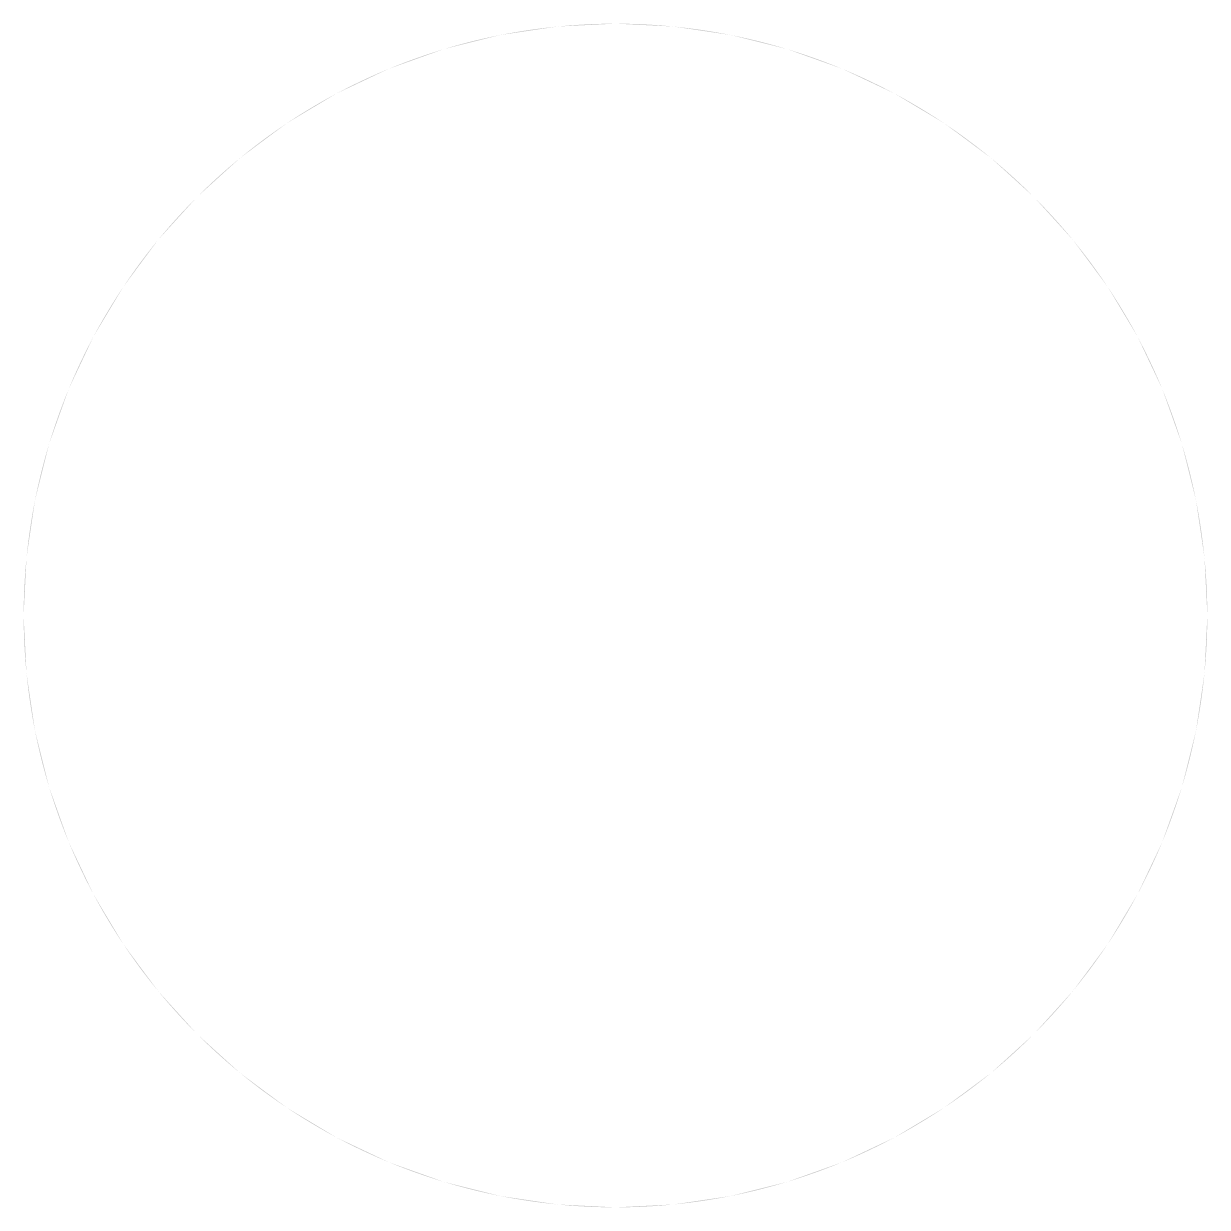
# Model space of a CAD drawing. Extents: x 21 to 3509, y 15 to 1466.
# Drawn here: x 21.459 to 22.809, y 15.191 to 16.54 of the extents above; entities that cross this region are included whole.
import ezdxf

# ---------------------------------------------------------------- set-up
doc = ezdxf.new("R2010")
doc.units = 0
doc.header["$MEASUREMENT"] = 0
doc.layers.add('PDF_Solid Fills', color=7, linetype='CONTINUOUS')

msp = doc.modelspace()

# ---------------------------------------------------------------- hatches: boundary and pattern name
at = {"layer": 'PDF_Solid Fills', "true_color": 0xffffff, "transparency": 33554559}
h = msp.add_hatch(color=7, dxfattribs=at)
h.paths.add_polyline_path([(22.8056, 15.7995, 0.024557), (22.8089, 15.8657)], flags=0)
h.paths.add_polyline_path([(22.7959, 15.734, 0.024606), (22.8056, 15.7995)], flags=0)
h.paths.add_polyline_path([(22.7798, 15.6698, 0.024582), (22.7959, 15.734)], flags=0)
h.paths.add_polyline_path([(22.7575, 15.6074, 0.02457), (22.7798, 15.6698)], flags=0)
h.paths.add_polyline_path([(22.7292, 15.5476, 0.024549), (22.7575, 15.6074)], flags=0)
h.paths.add_polyline_path([(22.6951, 15.4907, 0.024592), (22.7292, 15.5476)], flags=0)
h.paths.add_polyline_path([(22.6557, 15.4376, 0.024553), (22.6951, 15.4907)], flags=0)
h.paths.add_polyline_path([(22.6112, 15.3885, 0.024569), (22.6557, 15.4376)], flags=0)
h.paths.add_polyline_path([(22.5622, 15.344, 0.024551), (22.6112, 15.3885)], flags=0)
h.paths.add_polyline_path([(22.509, 15.3046, 0.024539), (22.5622, 15.344)], flags=0)
h.paths.add_polyline_path([(22.4522, 15.2705, 0.024573), (22.509, 15.3046)], flags=0)
h.paths.add_polyline_path([(22.3923, 15.2422, 0.024585), (22.4522, 15.2705)], flags=0)
h.paths.add_polyline_path([(22.3299, 15.2199, 0.024575), (22.3923, 15.2422)], flags=0)
h.paths.add_polyline_path([(22.2657, 15.2038, 0.024563), (22.3299, 15.2199)], flags=0)
h.paths.add_polyline_path([(22.2002, 15.1941, 0.024584), (22.2657, 15.2038)], flags=0)
h.paths.add_polyline_path([(22.1341, 15.1908, 0.024554), (22.2002, 15.1941)], flags=0)
h.paths.add_polyline_path([(22.0679, 15.1941, 0.024554), (22.1341, 15.1908)], flags=0)
h.paths.add_polyline_path([(22.0024, 15.2038, 0.024598), (22.0679, 15.1941)], flags=0)
h.paths.add_polyline_path([(21.9382, 15.2199, 0.024559), (22.0024, 15.2038)], flags=0)
h.paths.add_polyline_path([(21.8758, 15.2422, 0.024569), (21.9382, 15.2199)], flags=0)
h.paths.add_polyline_path([(21.8159, 15.2705, 0.024575), (21.8758, 15.2422)], flags=0)
h.paths.add_polyline_path([(21.7591, 15.3046, 0.024549), (21.8159, 15.2705)], flags=0)
h.paths.add_polyline_path([(21.706, 15.344, 0.024569), (21.7591, 15.3046)], flags=0)
h.paths.add_polyline_path([(21.6569, 15.3885, 0.024557), (21.706, 15.344)], flags=0)
h.paths.add_polyline_path([(21.6124, 15.4376, 0.024556), (21.6569, 15.3885)], flags=0)
h.paths.add_polyline_path([(21.573, 15.4907, 0.024588), (21.6124, 15.4376)], flags=0)
h.paths.add_polyline_path([(21.5389, 15.5476, 0.024557), (21.573, 15.4907)], flags=0)
h.paths.add_polyline_path([(21.5106, 15.6074, 0.024539), (21.5389, 15.5476)], flags=0)
h.paths.add_polyline_path([(21.4883, 15.6698, 0.024562), (21.5106, 15.6074)], flags=0)
h.paths.add_polyline_path([(21.4722, 15.734, 0.024523), (21.4883, 15.6698)], flags=0)
h.paths.add_polyline_path([(21.4625, 15.7995, 0.024567), (21.4722, 15.734)], flags=0)
h.paths.add_polyline_path([(21.4592, 15.8657, 0.024536), (21.4625, 15.7995)], flags=0)
h.paths.add_polyline_path([(21.4625, 15.9318, 0.024535), (21.4592, 15.8657)], flags=0)
h.paths.add_polyline_path([(21.4722, 15.9973, 0.024563), (21.4625, 15.9318)], flags=0)
h.paths.add_polyline_path([(21.4883, 16.0615, 0.024533), (21.4722, 15.9973)], flags=0)
h.paths.add_polyline_path([(21.5106, 16.1239, 0.024546), (21.4883, 16.0615)], flags=0)
h.paths.add_polyline_path([(21.5389, 16.1838, 0.024538), (21.5106, 16.1239)], flags=0)
h.paths.add_polyline_path([(21.573, 16.2406, 0.024556), (21.5389, 16.1838)], flags=0)
h.paths.add_polyline_path([(21.6124, 16.2938, 0.024589), (21.573, 16.2406)], flags=0)
h.paths.add_polyline_path([(21.6569, 16.3428, 0.024542), (21.6124, 16.2938)], flags=0)
h.paths.add_polyline_path([(21.706, 16.3873, 0.024539), (21.6569, 16.3428)], flags=0)
h.paths.add_polyline_path([(21.7591, 16.4268, 0.024567), (21.706, 16.3873)], flags=0)
h.paths.add_polyline_path([(21.8159, 16.4608, 0.024556), (21.7591, 16.4268)], flags=0)
h.paths.add_polyline_path([(21.8758, 16.4891, 0.024584), (21.8159, 16.4608)], flags=0)
h.paths.add_polyline_path([(21.9382, 16.5114, 0.024553), (21.8758, 16.4891)], flags=0)
h.paths.add_polyline_path([(22.0024, 16.5275, 0.024562), (21.9382, 16.5114)], flags=0)
h.paths.add_polyline_path([(22.0679, 16.5372, 0.024558), (22.0024, 16.5275)], flags=0)
h.paths.add_polyline_path([(22.1341, 16.5405, 0.02453), (22.0679, 16.5372)], flags=0)
h.paths.add_polyline_path([(22.2002, 16.5372, 0.02453), (22.1341, 16.5405)], flags=0)
h.paths.add_polyline_path([(22.2657, 16.5275, 0.024565), (22.2002, 16.5372)], flags=0)
h.paths.add_polyline_path([(22.3299, 16.5114, 0.024566), (22.2657, 16.5275)], flags=0)
h.paths.add_polyline_path([(22.3923, 16.4891, 0.02456), (22.3299, 16.5114)], flags=0)
h.paths.add_polyline_path([(22.4522, 16.4608, 0.024548), (22.3923, 16.4891)], flags=0)
h.paths.add_polyline_path([(22.509, 16.4268, 0.024587), (22.4522, 16.4608)], flags=0)
h.paths.add_polyline_path([(22.5622, 16.3873, 0.024543), (22.509, 16.4268)], flags=0)
h.paths.add_polyline_path([(22.6112, 16.3428, 0.024556), (22.5622, 16.3873)], flags=0)
h.paths.add_polyline_path([(22.6557, 16.2938, 0.024541), (22.6112, 16.3428)], flags=0)
h.paths.add_polyline_path([(22.6951, 16.2406, 0.024554), (22.6557, 16.2938)], flags=0)
h.paths.add_polyline_path([(22.7292, 16.1838, 0.024581), (22.6951, 16.2406)], flags=0)
h.paths.add_polyline_path([(22.7575, 16.1239, 0.024559), (22.7292, 16.1838)], flags=0)
h.paths.add_polyline_path([(22.7798, 16.0615, 0.024561), (22.7575, 16.1239)], flags=0)
h.paths.add_polyline_path([(22.7959, 15.9973, 0.024573), (22.7798, 16.0615)], flags=0)
h.paths.add_polyline_path([(22.8056, 15.9318, 0.024583), (22.7959, 15.9973)], flags=0)
h.paths.add_polyline_path([(22.8089, 15.8657, 0.024557), (22.8056, 15.9318)], flags=0)

doc.saveas('drawing.dxf')
